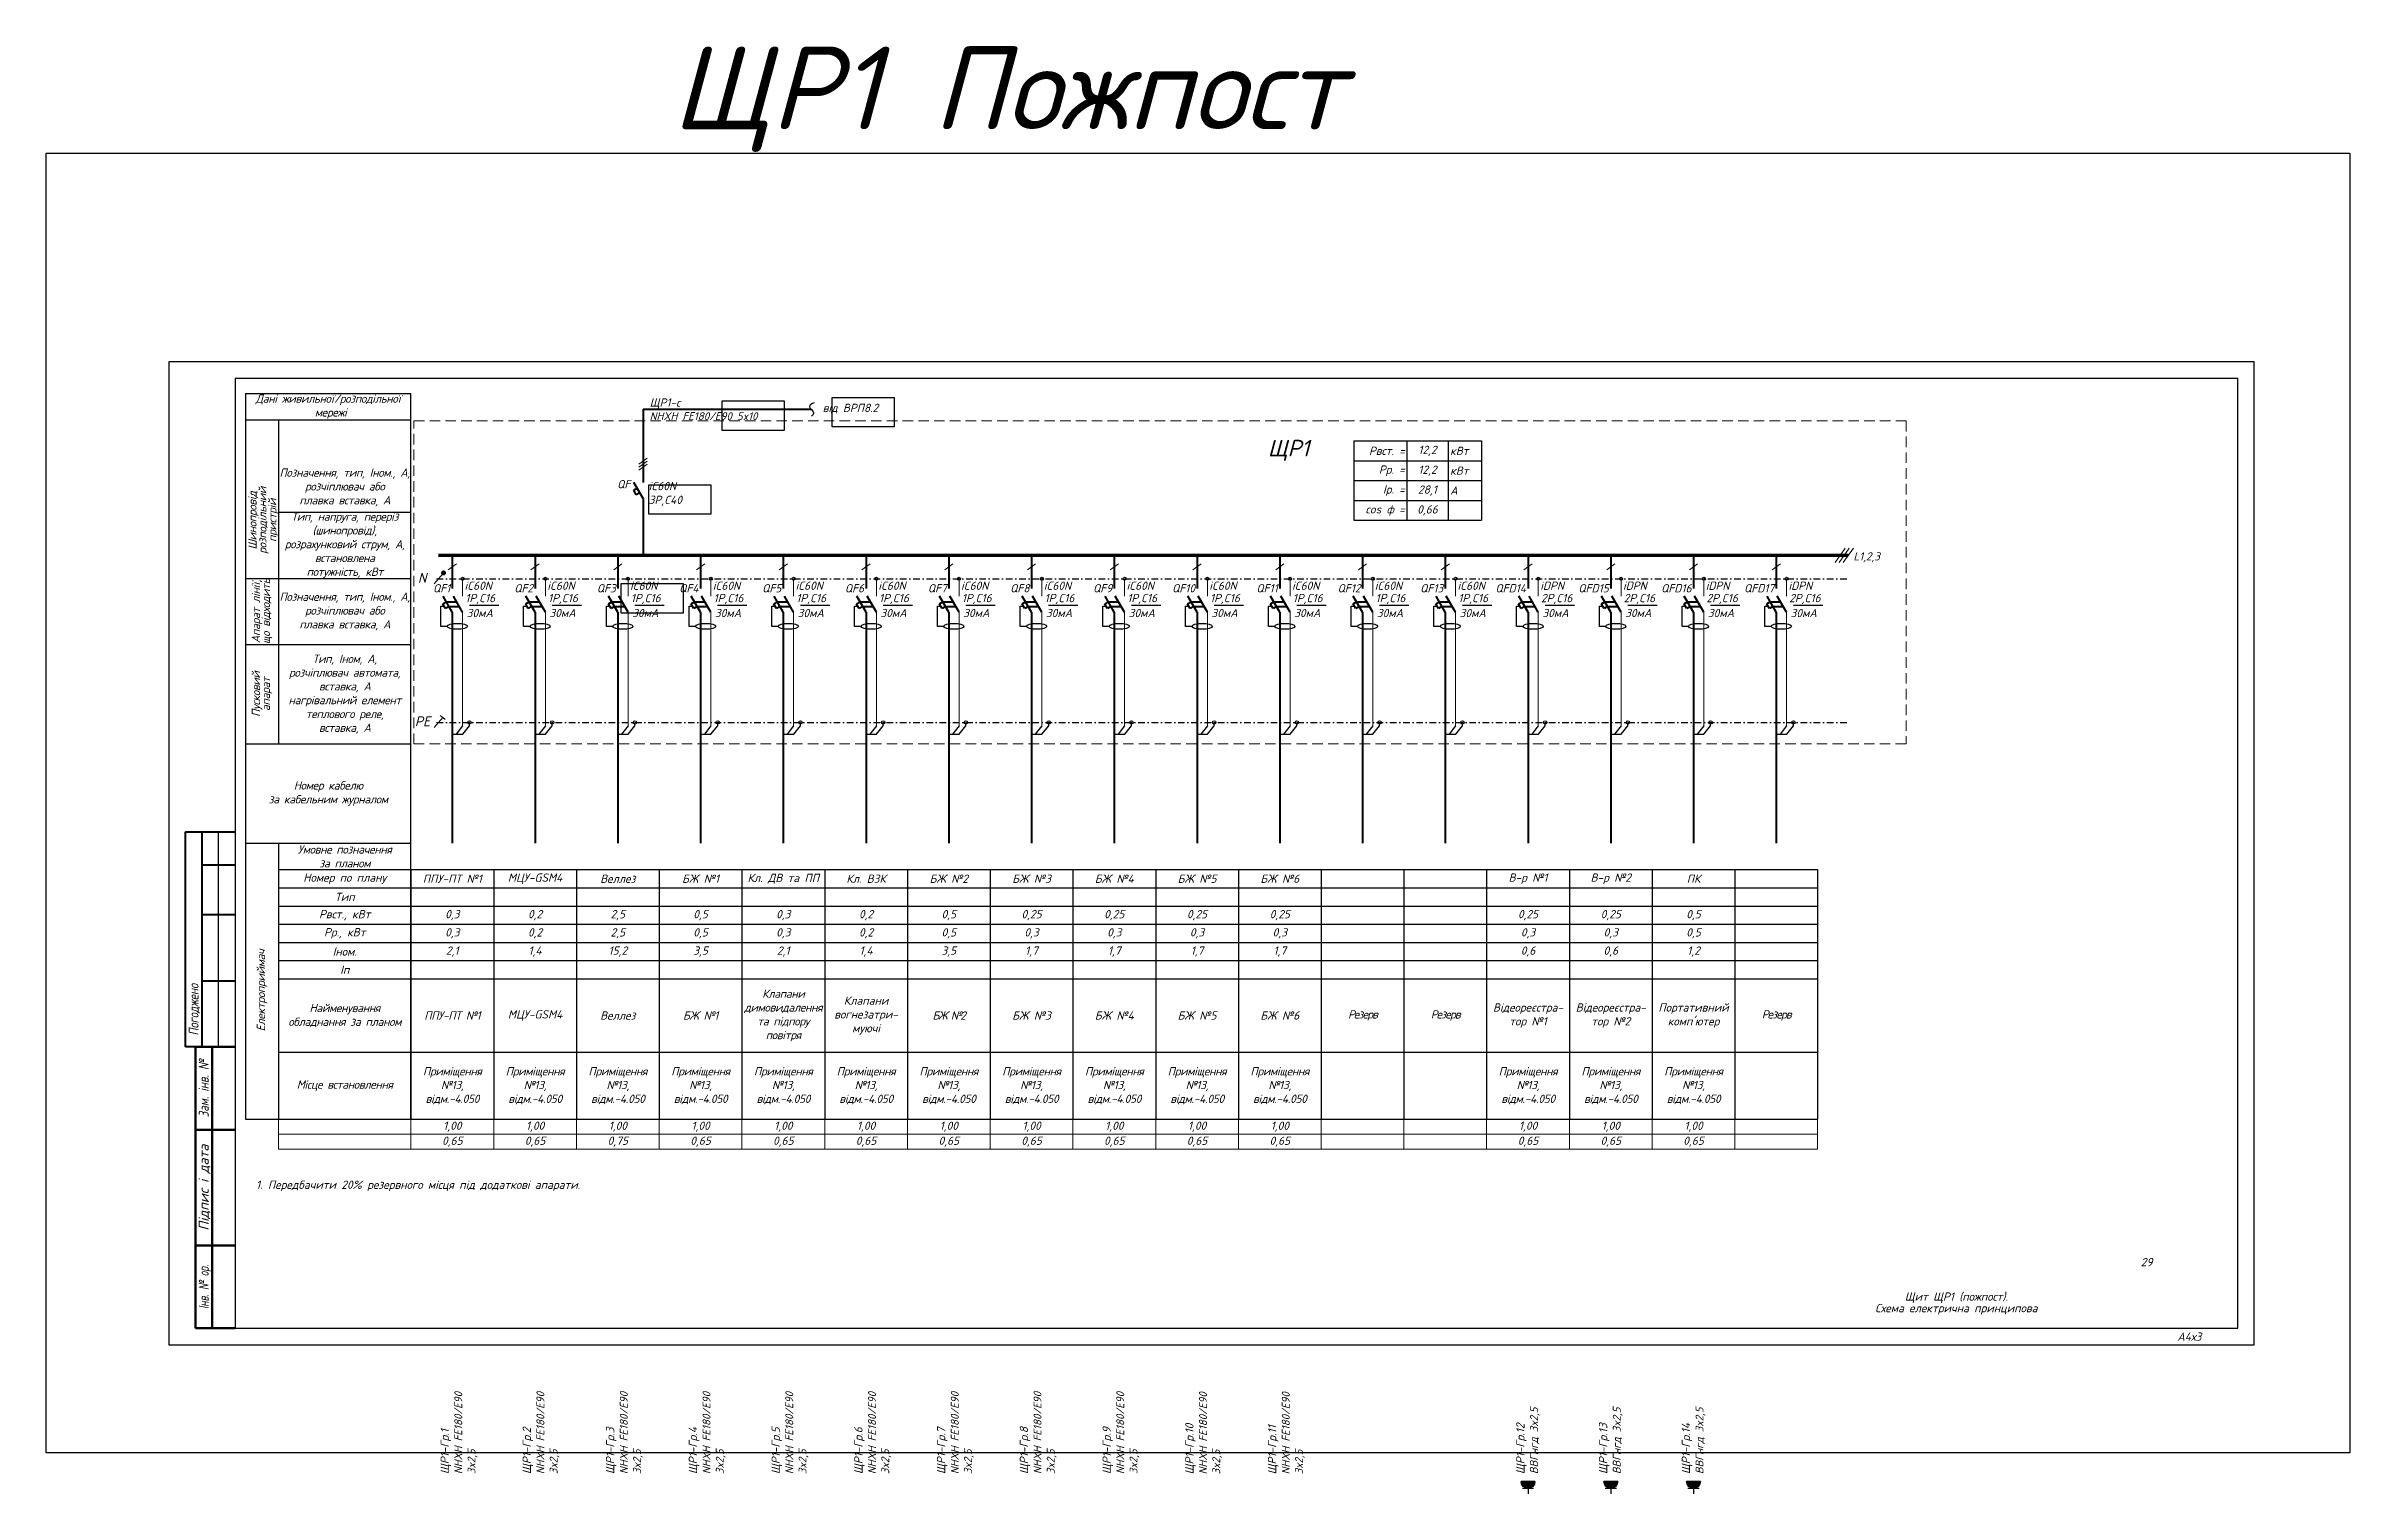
# Model space of a CAD drawing. Header units: millimetres. Extents: x -122434 to 1506205, y -201405 to 386015.
# Drawn here: x 2093 to 71698, y -58011 to -14263 of the extents above; entities that cross this region are included whole.
import ezdxf
from ezdxf.enums import TextEntityAlignment as Align

# ---------------------------------------------------------------- set-up
doc = ezdxf.new("R2010")
doc.units = ezdxf.units.MM
doc.linetypes.add('DASHDOTX2', pattern=[2, 1, -0.5, 0, -0.5])
doc.linetypes.add('DASHED', pattern=[9.525, 6.35, -3.175])
doc.layers.get('Defpoints').update_dxf_attribs({"color": 4})
doc.layers.add('Рамка внешняя', color=4, linetype='Continuous', lineweight=30, plot=False)
doc.layers.add('Схема', color=7, linetype='Continuous')
doc.styles.add('GOST 2.304', font='isocpeui.ttf')
doc.styles.add('ICO', font='isocpeui.ttf')
doc.styles.add('ГОСТ 2.304', font='isocpeui.ttf')
doc.styles.add('СГЕНЕРИР_СТИЛЬ_7', font='isocpeui.ttf')

msp = doc.modelspace()

# ---------------------------------------------------------------- texts
at = {"color": 3, "lineweight": 40, "style": 'GOST 2.304'}
msp.add_text('ЩР1 Пожпост', height=2500, dxfattribs=at).set_placement((20996, -16780, 0))
at = {"color": 0, "lineweight": 40, "style": 'GOST 2.304'}
msp.add_text('ЩР1', height=500, dxfattribs=at).set_placement((39004, -26661, 0))
at = {"color": 0, "lineweight": 9, "style": 'ICO'}
for s, height, p in [('L1,2,3', 243.1, (56699, -29802, 0)), ('N', 300, (13327, -30478, 0)), ('PE', 300, (13234, -34816, 0))]:
    msp.add_text(s, height=height, dxfattribs=at).set_placement(p)
at = {"linetype": 'Continuous', "char_height": 250, "style": 'ГОСТ 2.304'}
for s, insert, width, attachment_point in [('{\\T0.95;Дані живильної/розподільної\\P мережі}', (10617, -25158, 0), 5000, 5), ('{\\C7;ЩР1-с\\P\\H0.95833x;\\C256;NHXH FE180/E90 5x10}', (20330, -25237, 0), 4000, 4), ('{\\C7;від ВРП8.2}', (25555, -25215, 0), 4000, 4)]:
    msp.add_mtext(s, dxfattribs=dict(at, insert=insert, width=width, attachment_point=attachment_point))
at = {"color": 7, "linetype": 'Continuous', "char_height": 250, "attachment_point": 5, "style": 'ГОСТ 2.304'}
for s, insert, width in [('{\\T0.95;Позначення, тип, Iном., А, розчіплювач або \\Pплавка вставка, А}', (11117, -27597, 0), 4000), ('{\\T0.95;Тип, напруга, переріз (шинопровід), розрахунковий струм, А, встановлена \\Pпотужність, кВт}', (11117, -29347, 0), 4000), ('{\\T0.95;Позначення, тип, Iном., А, розчіплювач або \\Pплавка вставка, А}', (11117, -31347, 0), 4000), ('{\\T0.95;Тип, Iном, А,\\Pрозчіплювач автомата,\\Pвставка, А\\Pнагрівальний елемент теплового реле,\\Pвставка, А}', (11117, -33847, 0), 4000), ('{\\T0.95;Номер кабелю \\Pза кабельним журналом}', (10617, -36847, 0), 5000), ('{\\T0.95;Умовне позначення \\Pза планом}', (11117, -38747, 0), 4000)]:
    msp.add_mtext(s, dxfattribs=dict(at, insert=insert, width=width))
at = {"color": 7, "linetype": 'Continuous', "char_height": 250, "attachment_point": 5, "rotation": 90, "line_spacing_factor": 0.72, "style": 'ГОСТ 2.304'}
for s, insert, width in [('{\\T0.95;Шинопровід\\Pрозподільний \\Pпристрій}', (8662, -28597, 0), 3500), ('{\\T0.95;Апарат лінії, що відходить}', (8617, -31347, 0), 2000), ('{\\T0.95;Пусковий \\Pапарат}', (8617, -33847, 0), 3000), ('{\\T0.95;Електроприймач}', (8617, -42797, 0), 8900)]:
    msp.add_mtext(s, dxfattribs=dict(at, insert=insert, width=width))
at = {"color": 1, "linetype": 'Continuous', "char_height": 250, "attachment_point": 4, "style": 'ГОСТ 2.304'}
for s, insert, width in [('{\\C7;QF}', (19346, -27501, 0), 562.36), ('{\\C7;iC60N\\P3P,C40}', (20300, -27795, 0), 4000)]:
    msp.add_mtext(s, dxfattribs=dict(at, insert=insert, width=width))
at = {"lineweight": 15, "insert": (8437, -48544, 0), "char_height": 250, "width": 14539.48, "attachment_point": 1, "style": 'ГОСТ 2.304'}
msp.add_mtext('{\\C7;1. Передбачити 20% резервного місця під додаткові апарати.}', dxfattribs=at)
at = {"linetype": 'Continuous', "lineweight": 25, "char_height": 250, "attachment_point": 5, "line_spacing_factor": 0.84, "style": 'GOST 2.304'}
for s, insert, width in [('{\\C7;29}', (65557, -51006, 0), 1500), ('{\\C7;Щит ЩР1 (пожпост). \\PСхема електрична принципова }', (59807, -52256, 0), 7000)]:
    msp.add_mtext(s, dxfattribs=dict(at, insert=insert, width=width))
at = {"color": 7, "linetype": 'Continuous', "char_height": 250, "width": 4000, "attachment_point": 4, "rotation": 90, "style": 'ГОСТ 2.304'}
for s, insert in [('{\\C256;ЩР1-Гр.1\\P\\H0.95833x;NHXH FE180/E90 \\P3x2,5}', (14567, -57412, 0)), ('{\\C256;ЩР1-Гр.2\\P\\H0.95833x;NHXH FE180/E90\\P3x2,5}', (17047, -57412, 0)), ('{\\C256;ЩР1-Гр.3\\P\\H0.95833x;NHXH FE180/E90\\P3x2,5}', (19567, -57412, 0)), ('{\\C256;ЩР1-Гр.4\\P\\H0.95833x;NHXH FE180/E90\\P3x2,5}', (22067, -57412, 0)), ('{\\C256;ЩР1-Гр.5\\P\\H0.95833x;NHXH FE180/E90\\P3x2,5}', (24567, -57412, 0)), ('{\\C256;ЩР1-Гр.6\\P\\H0.95833x;NHXH FE180/E90\\P3x2,5}', (27067, -57412, 0)), ('{\\C256;ЩР1-Гр.7\\P\\H0.95833x;NHXH FE180/E90\\P3x2,5}', (29567, -57412, 0)), ('{\\C256;ЩР1-Гр.8\\P\\H0.95833x;NHXH FE180/E90\\P3x2,5}', (32067, -57412, 0)), ('{\\C256;ЩР1-Гр.9\\P\\H0.95833x;NHXH FE180/E90\\P3x2,5}', (34567, -57412, 0)), ('{\\C256;ЩР1-Гр.10\\P\\H0.95833x;NHXH FE180/E90\\P3x2,5}', (37067, -57421, 0)), ('{\\C256;ЩР1-Гр.11\\P\\H0.95833x;NHXH FE180/E90\\P3x2,5}', (39567, -57421, 0)), ('{\\C256;ЩР1-Гр.12\\P\\H0.95833x;ВВГнгд 3x2,5}', (46867, -57412, 0)), ('{\\C256;ЩР1-Гр.13\\P\\H0.95833x;ВВГнгд 3x2,5}', (49367, -57412, 0)), ('{\\C256;ЩР1-Гр.14\\P\\H0.95833x;ВВГнгд 3x2,5}', (51867, -57412, 0))]:
    msp.add_mtext(s, dxfattribs=dict(at, insert=insert))

# ---------------------------------------------------------------- blocks, each defined once
blk = doc.blocks.new('*T36')
at = {"color": 0, "linetype": 'ByBlock', "lineweight": -2, "transparency": 16777216}
for p, q in [((0, 0), (46500, 0)), ((0, 0), (0, -7540)), ((4000, 0), (4000, -7540)), ((6500, 0), (6500, -7540)), ((9000, 0), (9000, -7540)), ((11500, 0), (11500, -7540)), ((14000, 0), (14000, -7540)), ((16500, 0), (16500, -7540)), ((19000, 0), (19000, -7540)), ((21500, 0), (21500, -7540)), ((24000, 0), (24000, -7540)), ((26500, 0), (26500, -7540)), ((29000, 0), (29000, -7540)), ((31500, 0), (31500, -7540)), ((34000, 0), (34000, -7540)), ((36500, 0), (36500, -7540)), ((39000, 0), (39000, -7540)), ((41500, 0), (41500, -7540)), ((44000, 0), (44000, -7540)), ((46500, 0), (46500, -7540)), ((0, -550), (46500, -550)), ((0, -1100), (46500, -1100)), ((0, -1650), (46500, -1650)), ((0, -2200), (46500, -2200)), ((0, -2750), (46500, -2750)), ((0, -3300), (46500, -3300)), ((0, -5515), (46500, -5515)), ((0, -7540), (46500, -7540))]:
    blk.add_line(p, q, dxfattribs=at)
at = {"layer": 'Defpoints', "color": 8, "linetype": 'ByBlock', "lineweight": 0, "transparency": 16777216}
for p, q in [((0, -7540), (0, -8447)), ((4000, -7540), (4000, -8447)), ((6500, -7540), (6500, -8447)), ((9000, -7540), (9000, -8447)), ((11500, -7540), (11500, -8447)), ((14000, -7540), (14000, -8447)), ((16500, -7540), (16500, -8447)), ((19000, -7540), (19000, -8447)), ((21500, -7540), (21500, -8447)), ((24000, -7540), (24000, -8447)), ((26500, -7540), (26500, -8447)), ((29000, -7540), (29000, -8447)), ((31500, -7540), (31500, -8447)), ((34000, -7540), (34000, -8447)), ((36500, -7540), (36500, -8447)), ((39000, -7540), (39000, -8447)), ((41500, -7540), (41500, -8447)), ((44000, -7540), (44000, -8447)), ((46500, -7540), (46500, -8447)), ((0, -7994), (46500, -7994)), ((0, -8447), (46500, -8447))]:
    blk.add_line(p, q, dxfattribs=at)
at = {"color": 0, "transparency": 16777216, "char_height": 250, "attachment_point": 5, "style": 'ГОСТ 2.304'}
for s, insert, width in [('Номер по плану', (2000, -275), 3880), ('ППУ-ПТ №1', (5250, -275), 2380), ('МЦУ-GSM4', (7750, -275), 2380), ('Веллез', (10250, -275), 2380), ('БЖ №1', (12750, -275), 2380), ('Кл. ДВ та ПП', (15250, -275), 2380), ('Кл. ВЗК', (17750, -275), 2380), ('БЖ №2', (20250, -275), 2380), ('БЖ №3', (22750, -275), 2380), ('БЖ №4', (25250, -275), 2380), ('БЖ №5', (27750, -275), 2380), ('БЖ №6', (30250, -275), 2380), ('В-р №1', (37750, -275), 2380), ('В-р №2', (40250, -275), 2380), ('ПК', (42750, -275), 2380), ('Рвст., кВт', (2000, -1375), 3880), ('Тип', (2000, -825), 3880), ('{\\C256;0,3', (5250, -1375), 2380), ('{\\C256;0,2', (7750, -1375), 2380), ('{\\C256;2,5', (10250, -1375), 2380), ('{\\C256;0,5', (12750, -1375), 2380), ('{\\C256;0,3', (15250, -1375), 2380), ('{\\C256;0,2', (17750, -1375), 2380), ('{\\C256;0,5', (20250, -1375), 2380), ('{\\C256;0,25', (22750, -1375), 2380), ('{\\C256;0,25', (25250, -1375), 2380), ('{\\C256;0,25', (27750, -1375), 2380), ('{\\C256;0,25', (30250, -1375), 2380), ('{\\C256;0,25', (37750, -1375), 2380), ('{\\C256;0,25', (40250, -1375), 2380), ('{\\C256;0,5', (42750, -1375), 2380), ('Рр., кВт', (2000, -1925), 3880), ('Іном.', (2000, -2475), 3880), ('2,1', (5250, -2475), 2380), ('1,4', (7750, -2475), 2380), ('15,2', (10250, -2475), 2380), ('3,5', (12750, -2475), 2380), ('2,1', (15250, -2475), 2380), ('1,4', (17750, -2475), 2380), ('3,5', (20250, -2475), 2380), ('1,7', (22750, -2475), 2380), ('1,7', (25250, -2475), 2380), ('1,7', (27750, -2475), 2380), ('1,7', (30250, -2475), 2380), ('0,6', (37750, -2475), 2380), ('0,6', (40250, -2475), 2380), ('1,2', (42750, -2475), 2380), ('Іп', (2000, -3025), 3880), ('{\\T0.95;\\C7;Найменування обладнання за планом}', (2000, -4408), 3880), ('{\\T0.95;\\C7;Клапани димовидалення та підпору повітря}', (15250, -4408), 2380), ('Клапани вогнезатри- муючі', (17750, -4408), 2380), ('Відеореєстра- тор №1', (37750, -4408), 2380), ('Відеореєстра- тор №2', (40250, -4408), 2380), ("Портативний комп'ютер", (42750, -4408), 2380), ('{\\T0.95;\\C7;ППУ-ПТ №1}', (5250, -4408), 2380), ('МЦУ-GSM4', (7750, -4408), 2380), ('Веллез', (10250, -4408), 2380), ('{\\T0.95;\\C7;БЖ №1}', (12750, -4408), 2380), ('{\\T0.85;\\C7;БЖ №2}', (20250, -4408), 2380), ('БЖ №3', (22750, -4408), 2380), ('БЖ №4', (25250, -4408), 2380), ('БЖ №5', (27750, -4408), 2380), ('БЖ №6', (30250, -4408), 2380), ('{\\T0.85;\\C7;Резерв}', (32750, -4408), 2380), ('{\\T0.85;\\C7;Резерв}', (35250, -4408), 2380), ('{\\T0.85;\\C7;Резерв}', (45250, -4408), 2380), ('{\\T0.95;\\C7;Приміщення №13, відм.-4.050}', (5250, -6528), 2380), ('{\\T0.95;\\C7;Приміщення №13, відм.-4.050}', (7750, -6528), 2380), ('{\\T0.95;\\C7;Приміщення №13, відм.-4.050}', (10250, -6528), 2380), ('{\\T0.95;\\C7;Приміщення №13, відм.-4.050}', (12750, -6528), 2380), ('{\\T0.95;\\C7;Приміщення №13, відм.-4.050}', (15250, -6528), 2380), ('{\\T0.95;\\C7;Приміщення №13, відм.-4.050}', (17750, -6528), 2380), ('{\\T0.95;\\C7;Приміщення №13, відм.-4.050}', (20250, -6528), 2380), ('{\\T0.95;\\C7;Приміщення №13, відм.-4.050}', (22750, -6528), 2380), ('{\\T0.95;\\C7;Приміщення №13, відм.-4.050}', (25250, -6528), 2380), ('{\\T0.95;\\C7;Приміщення №13, відм.-4.050}', (27750, -6528), 2380), ('{\\T0.95;\\C7;Приміщення №13, відм.-4.050}', (30250, -6528), 2380), ('{\\T0.95;\\C7;Приміщення №13, відм.-4.050}', (37750, -6528), 2380), ('{\\T0.95;\\C7;Приміщення №13, відм.-4.050}', (40250, -6528), 2380), ('{\\T0.95;\\C7;Приміщення №13, відм.-4.050}', (42750, -6528), 2380), ('{\\T0.95;\\C7;Місце встановлення}', (2000, -6528), 3880)]:
    blk.add_mtext(s, dxfattribs=dict(at, insert=insert, width=width))
at = {"color": 7, "true_color": 0xffffff, "transparency": 16777216, "char_height": 250, "width": 2380, "attachment_point": 5, "style": 'ГОСТ 2.304'}
for s, insert in [('0,3', (5250, -1925)), ('0,2', (7750, -1925)), ('2,5', (10250, -1925)), ('0,5', (12750, -1925)), ('0,3', (15250, -1925)), ('0,2', (17750, -1925)), ('0,5', (20250, -1925)), ('0,3', (22750, -1925)), ('0,3', (25250, -1925)), ('0,3', (27750, -1925)), ('0,3', (30250, -1925)), ('0,3', (37750, -1925)), ('0,3', (40250, -1925)), ('0,5', (42750, -1925)), ('1,00', (5250, -7767)), ('1,00', (7750, -7767)), ('1,00', (10250, -7767)), ('1,00', (12750, -7767)), ('1,00', (15250, -7767)), ('1,00', (17750, -7767)), ('1,00', (20250, -7767)), ('1,00', (22750, -7767)), ('1,00', (25250, -7767)), ('1,00', (27750, -7767)), ('1,00', (30250, -7767)), ('1,00', (37750, -7767)), ('1,00', (40250, -7767)), ('1,00', (42750, -7767)), ('0,65', (5250, -8220)), ('0,65', (7750, -8220)), ('0,75', (10250, -8220)), ('0,65', (12750, -8220)), ('0,65', (15250, -8220)), ('0,65', (17750, -8220)), ('0,65', (20250, -8220)), ('0,65', (22750, -8220)), ('0,65', (25250, -8220)), ('0,65', (27750, -8220)), ('0,65', (30250, -8220)), ('0,65', (37750, -8220)), ('0,65', (40250, -8220)), ('0,65', (42750, -8220))]:
    blk.add_mtext(s, dxfattribs=dict(at, insert=insert))
blk = doc.blocks.new('*T37')
at = {"color": 0, "linetype": 'ByBlock', "lineweight": -2, "transparency": 16777216}
for p, q in [((0, 0), (3860, 0)), ((0, 0), (0, -2400)), ((1600, 0), (1600, -2400)), ((2850, 0), (2850, -2400)), ((3860, 0), (3860, -2400)), ((0, -600), (3860, -600)), ((0, -1200), (3860, -1200)), ((0, -1800), (3860, -1800)), ((0, -2400), (1600, -2400)), ((2850, -2400), (3860, -2400))]:
    blk.add_line(p, q, dxfattribs=at)
at = {"color": 0, "lineweight": -2, "transparency": 16777216}
blk.add_line((1600, -2400), (2850, -2400), dxfattribs=at)
at = {"color": 0, "transparency": 16777216, "char_height": 250, "style": 'ГОСТ 2.304'}
for s, insert, width, attachment_point in [('Рвст. =', (1540, -300), 1480, 6), ('12,2', (2225, -300), 1130, 5), ('кВт', (2910, -300), 890, 4), ('Рр. =', (1540, -900), 1480, 6), ('Ір. =', (1540, -1500), 1480, 6), ('28,1', (2225, -1500), 1130, 5), ('12,2', (2225, -900), 1130, 5), ('А', (2910, -1500), 890, 4), ('кВт', (2910, -900), 890, 4), ('сos ф =', (1540, -2100), 1480, 6), ('0,66', (2225, -2100), 1130, 5)]:
    blk.add_mtext(s, dxfattribs=dict(at, insert=insert, width=width, attachment_point=attachment_point))
blk = doc.blocks.new('*U159')
at = {"color": 0, "lineweight": 40}
for p, q in [((0, 0), (0, -1005)), ((0, -1720), (-280, -1240)), ((311, -1720), (31, -1240)), ((-284, -1468), (-180, -1408)), ((-204, -1607), (-284, -1468)), ((-100, -1547), (-204, -1607)), ((-181, -1409), (130, -1409)), ((-100, -1547), (210, -1547))]:
    blk.add_line(p, q, dxfattribs=at)
at = {"color": 0, "lineweight": 13}
blk.add_line((-124, -441), (124, -256), dxfattribs=at)
at = {"color": 0, "lineweight": 9}
for p, q in [((311, -711), (311, -1240)), ((311, -2461), (311, -1720)), ((311, -2941), (311, -2461)), ((311, -5151), (311, -2941))]:
    blk.add_line(p, q, dxfattribs=at)
at = {"lineweight": 40}
for p, q in [((0, -1720), (0, -2226)), ((0, -2226), (0, -2941)), ((0, -2941), (0, -4529))]:
    blk.add_line(p, q, dxfattribs=at)
blk.add_line((516, -1512), (1402, -1512))
at = {"color": 0}
blk.add_lwpolyline([(-151, -2149), (-346, -2149), (-346, -1537), (-244, -1537)], dxfattribs=at)
blk.add_circle((311, -711), 46.3, dxfattribs=at)
blk.add_ellipse((153, -2149), major_axis=(-304, 0), ratio=0.29336, dxfattribs=at)
at = {"color": 0, "lineweight": 40}
blk.add_point((-37, -1659), dxfattribs=at)
at = {"style": 'ГОСТ 2.304'}
blk.add_attdef('QF', text='', height=250, dxfattribs=at).set_placement((-61, -997), align=Align.MIDDLE_RIGHT)
at = {"lineweight": 50, "style": 'ГОСТ 2.304'}
for tag, p in [('CURRENT', (391, -1419)), ('ТYPE', (369, -1046)), ('D_CURRENT', (432, -1871))]:
    blk.add_attdef(tag, p, '', height=250, dxfattribs=at)
blk = doc.blocks.new('*U4')
h = blk.add_hatch(color=256)
h.dxf.hatch_style = 1
h.paths.add_polyline_path([(175, 0, 1), (-175, 0)])
at = {"color": 0, "linetype": 'Continuous', "lineweight": 30}
for p, q in [((175, 0), (-175, 0)), ((140, 175), (-140, 175)), ((0, 175), (0, 315)), ((0, 175), (0, 315)), ((0, 175), (0, 315))]:
    blk.add_line(p, q, dxfattribs=at)
blk.add_arc((0, 0), 175, 0, 180, dxfattribs=at)
blk = doc.blocks.new('Рамка А4х3')
at = {"lineweight": 40}
for p, q in [((4.94, 90), (4.94, 155)), ((4.94, 155), (19.94, 155)), ((9.94, 155), (9.94, 90)), ((9.94, 145), (19.94, 145)), ((9.94, 130), (19.94, 130)), ((9.94, 110), (19.94, 110)), ((19.94, 90), (4.94, 90))]:
    blk.add_line(p, q, dxfattribs=at)
at = {"lineweight": 25}
blk.add_line((14.94, 90), (14.94, 155), dxfattribs=at)
at = {"linetype": 'Continuous', "lineweight": 60}
for p, q in [((8, 5), (8, 90)), ((8, 90), (20, 90)), ((8, 90), (20, 90)), ((13, 5), (13, 90)), ((8, 65), (20, 65)), ((8, 30), (20, 30)), ((20, 5), (8, 5))]:
    blk.add_line(p, q, dxfattribs=at)
at = {"lineweight": 30, "ltscale": 100}
blk.add_lwpolyline([(20, 5), (625, 5), (625, 292), (20, 292)], close=True, dxfattribs=at)
at = {"layer": 'Рамка внешняя', "ltscale": 100}
blk.add_lwpolyline([(0, 0), (630, 0), (630, 297), (0, 297)], close=True, dxfattribs=at)
at = {"linetype": 'Continuous', "lineweight": 25, "style": 'СГЕНЕРИР_СТИЛЬ_7'}
for s, width, p in [('Погоджено', 0.8, (7.44, 101.27)), ('Зам. інв. №', 0.8, (10.5, 77.5)), ('Інв. № ор.', 0.7, (10.5, 17.5))]:
    blk.add_text(s, height=3, rotation=90, dxfattribs=dict(at, width=width)).set_placement(p, align=Align.MIDDLE_CENTER)
blk.add_text('Підпис і дата', height=3, rotation=90, dxfattribs=at).set_placement((10.5, 47.5), align=Align.MIDDLE_CENTER)
at = {"layer": 'Схема', "linetype": 'Continuous', "style": 'ГОСТ 2.304'}
blk.add_text('А4х3', height=2.5, dxfattribs=at).set_placement((606.77, 1.24))

# ---------------------------------------------------------------- linework, layer by layer
at = {"ltscale": 200}
msp.add_line((8117, -24758, 0), (13117, -24758, 0), dxfattribs=at)
at = {"color": 7, "ltscale": 200}
for p, q in [((8117, -24758, 0), (8117, -46688, 0)), ((13117, -46688, 0), (13117, -24758, 0)), ((8117, -25558, 0), (13117, -25558, 0)), ((9117, -25558, 0), (9117, -30347, 0)), ((9117, -28347, 0), (13117, -28347, 0)), ((8117, -30347, 0), (13117, -30347, 0)), ((9117, -30347, 0), (9117, -32347, 0)), ((8117, -32347, 0), (13117, -32347, 0)), ((9117, -32347, 0), (9117, -35347, 0)), ((8117, -35347, 0), (13117, -35347, 0)), ((8117, -38347, 0), (13117, -38347, 0)), ((9117, -38347, 0), (9117, -46688, 0)), ((9117, -39147, 0), (13117, -39147, 0)), ((8117, -46688, 0), (9117, -46688, 0))]:
    msp.add_line(p, q, dxfattribs=at)
at = {"lineweight": 40, "ltscale": 200}
for p, q in [((20130, -25237, 0), (25209, -25237, 0)), ((20130, -25237, 0), (20130, -27454, 0)), ((14367, -34178, 0), (14367, -38347, 0)), ((16867, -34178, 0), (16867, -38347, 0)), ((19367, -34178, 0), (19367, -38347, 0)), ((21867, -34178, 0), (21867, -38347, 0)), ((24367, -34178, 0), (24367, -38347, 0)), ((26867, -34178, 0), (26867, -38347, 0)), ((29367, -34178, 0), (29367, -38347, 0)), ((31867, -34178, 0), (31867, -38347, 0)), ((34367, -34178, 0), (34367, -38347, 0)), ((36867, -34178, 0), (36867, -38347, 0)), ((39367, -34178, 0), (39367, -38347, 0)), ((41867, -34178, 0), (41867, -38347, 0)), ((44367, -34178, 0), (44367, -38347, 0)), ((46867, -34178, 0), (46867, -38347, 0)), ((49367, -34178, 0), (49367, -38347, 0)), ((51867, -34178, 0), (51867, -38347, 0)), ((54367, -34178, 0), (54367, -38347, 0))]:
    msp.add_line(p, q, dxfattribs=at)
at = {"color": 0, "lineweight": 13, "ltscale": 200}
for p, q in [((20005, -26896, 0), (20254, -26711, 0)), ((20005, -26987, 0), (20254, -26802, 0)), ((20005, -27079, 0), (20254, -26894, 0))]:
    msp.add_line(p, q, dxfattribs=at)
at = {"color": 0, "lineweight": 40, "ltscale": 200}
for p, q in [((19846, -27682, 0), (19950, -27622, 0)), ((19926, -27821, 0), (19846, -27682, 0)), ((20130, -27934, 0), (19850, -27454, 0)), ((20030, -27761, 0), (19926, -27821, 0)), ((20130, -27934, 0), (20130, -29648, 0))]:
    msp.add_line(p, q, dxfattribs=at)
at = {"lineweight": 15, "ltscale": 200}
for p, q in [((56448, -29430, 0), (56142, -29867, 0)), ((56572, -29430, 0), (56266, -29867, 0)), ((56696, -29430, 0), (56390, -29867, 0))]:
    msp.add_line(p, q, dxfattribs=at)
at = {"color": 0, "linetype": 'DASHDOTX2', "ltscale": 200}
for p, q in [((13886, -30360, 0), (56543, -30360, 0)), ((13886, -34699, 0), (56543, -34699, 0))]:
    msp.add_line(p, q, dxfattribs=at)
at = {"color": 0, "ltscale": 200}
for p, q in [((14678, -34800, 0), (14481, -35059, 0)), ((14682, -35059, 0), (14884, -34799, 0)), ((14884, -34799, 0), (14884, -34699, 0)), ((17178, -34800, 0), (16981, -35059, 0)), ((17182, -35059, 0), (17384, -34799, 0)), ((17384, -34799, 0), (17384, -34699, 0)), ((19678, -34800, 0), (19481, -35059, 0)), ((19682, -35059, 0), (19884, -34799, 0)), ((19884, -34799, 0), (19884, -34699, 0)), ((22178, -34800, 0), (21981, -35059, 0)), ((22182, -35059, 0), (22384, -34799, 0)), ((22384, -34799, 0), (22384, -34699, 0)), ((24678, -34800, 0), (24481, -35059, 0)), ((24682, -35059, 0), (24884, -34799, 0)), ((24884, -34799, 0), (24884, -34699, 0)), ((27178, -34800, 0), (26981, -35059, 0)), ((27182, -35059, 0), (27384, -34799, 0)), ((27384, -34799, 0), (27384, -34699, 0)), ((29678, -34800, 0), (29481, -35059, 0)), ((29682, -35059, 0), (29884, -34799, 0)), ((29884, -34799, 0), (29884, -34699, 0)), ((32178, -34800, 0), (31981, -35059, 0)), ((32182, -35059, 0), (32384, -34799, 0)), ((32384, -34799, 0), (32384, -34699, 0)), ((34678, -34800, 0), (34481, -35059, 0)), ((34682, -35059, 0), (34884, -34799, 0)), ((34884, -34799, 0), (34884, -34699, 0)), ((37178, -34800, 0), (36981, -35059, 0)), ((37182, -35059, 0), (37384, -34799, 0)), ((37384, -34799, 0), (37384, -34699, 0)), ((39678, -34800, 0), (39481, -35059, 0)), ((39682, -35059, 0), (39884, -34799, 0)), ((39884, -34799, 0), (39884, -34699, 0)), ((42178, -34800, 0), (41981, -35059, 0)), ((42182, -35059, 0), (42384, -34799, 0)), ((42384, -34799, 0), (42384, -34699, 0)), ((44678, -34800, 0), (44481, -35059, 0)), ((44682, -35059, 0), (44884, -34799, 0)), ((44884, -34799, 0), (44884, -34699, 0)), ((47178, -34800, 0), (46981, -35059, 0)), ((47182, -35059, 0), (47384, -34799, 0)), ((47384, -34799, 0), (47384, -34699, 0)), ((49678, -34800, 0), (49481, -35059, 0)), ((49682, -35059, 0), (49884, -34799, 0)), ((49884, -34799, 0), (49884, -34699, 0)), ((52178, -34800, 0), (51981, -35059, 0)), ((52182, -35059, 0), (52384, -34799, 0)), ((52384, -34799, 0), (52384, -34699, 0)), ((54678, -34800, 0), (54481, -35059, 0)), ((54682, -35059, 0), (54884, -34799, 0)), ((54884, -34799, 0), (54884, -34699, 0)), ((14358, -35059, 0), (14682, -35059, 0)), ((16858, -35059, 0), (17182, -35059, 0)), ((19358, -35059, 0), (19682, -35059, 0)), ((21858, -35059, 0), (22182, -35059, 0)), ((24358, -35059, 0), (24682, -35059, 0)), ((26858, -35059, 0), (27182, -35059, 0)), ((29358, -35059, 0), (29682, -35059, 0)), ((31858, -35059, 0), (32182, -35059, 0)), ((34358, -35059, 0), (34682, -35059, 0)), ((36858, -35059, 0), (37182, -35059, 0)), ((39358, -35059, 0), (39682, -35059, 0)), ((41858, -35059, 0), (42182, -35059, 0)), ((44358, -35059, 0), (44682, -35059, 0)), ((46858, -35059, 0), (47182, -35059, 0)), ((49358, -35059, 0), (49682, -35059, 0)), ((51858, -35059, 0), (52182, -35059, 0)), ((54358, -35059, 0), (54682, -35059, 0))]:
    msp.add_line(p, q, dxfattribs=at)
at = {"color": 3, "elevation": 0}
msp.add_lwpolyline([(2093, -17503), (71698, -17503), (71698, -56771), (2093, -56771)], close=True, dxfattribs=at)
at = {"linetype": 'DASHED', "lineweight": 18, "ltscale": 50, "elevation": 0}
msp.add_lwpolyline([(13207, -25588), (58288, -25588), (58288, -35347), (13207, -35347)], close=True, dxfattribs=at)
at = {"color": 0, "lineweight": 40, "ltscale": 50, "const_width": 100, "elevation": 0}
msp.add_lwpolyline([(13947, -29648), (56543, -29648)], dxfattribs=at)
at = {"lineweight": 20, "ltscale": 50, "elevation": 0}
for points in [[(14077, -30210), (13820, -30510)], [(14077, -34548), (13820, -34848)], [(14073, -34545), (14154, -34608), (13999, -34487)]]:
    msp.add_lwpolyline(points, dxfattribs=at)
at = {"lineweight": 9, "ltscale": 50, "const_width": 75, "elevation": 0}
msp.add_lwpolyline([(14065, -30182, 1), (14140, -30182, 1)], format="xyb", close=True, dxfattribs=at)
at = {"color": 0}
for centre in [(14884, -34699, 0), (17384, -34699, 0), (19884, -34699, 0), (22384, -34699, 0), (24884, -34699, 0), (27384, -34699, 0), (29884, -34699, 0), (32384, -34699, 0), (34884, -34699, 0), (37384, -34699, 0), (39884, -34699, 0), (42384, -34699, 0), (44884, -34699, 0), (47384, -34699, 0), (49884, -34699, 0), (52384, -34699, 0), (54884, -34699, 0)]:
    msp.add_circle(centre, 51.8, dxfattribs=at)
msp.add_spline([(25299, -25039, 0), (25155, -25161, 0), (25283, -25342, 0), (25219, -25448, 0)], degree=3)
at = {"layer": 'Defpoints'}
for points in [[(22516, -24984), (24391, -24984), (24391, -25875), (22516, -25875)], [(25844, -24880), (27718, -24880), (27718, -25770), (25844, -25770)]]:
    msp.add_lwpolyline(points, close=True, dxfattribs=at)
at = {"layer": 'Defpoints', "elevation": 0}
for points in [[(20300, -27519), (22174, -27519), (22174, -28410), (20300, -28410)], [(19471, -30504), (21345, -30504), (21345, -31395), (19471, -31395)]]:
    msp.add_lwpolyline(points, close=True, dxfattribs=at)

# ---------------------------------------------------------------- block references
at = {"xscale": 100, "yscale": 100, "zscale": 100}
msp.add_blockref('Рамка А4х3', (5807, -53506, 0), dxfattribs=at)
for name, p in [('*T37', (41603, -26193, 0)), ('*T36', (9117, -39147, 0))]:
    msp.add_blockref(name, p)
at = {"lineweight": 50}
for p, values in [((14367, -29648, 0), {'QF': 'QF1', 'ТYPE': 'iC60N', 'CURRENT': '1P,C16', 'D_CURRENT': '30мА'}), ((46867, -29648, 0), {'QF': 'QFD14', 'ТYPE': 'iDPN', 'CURRENT': '2Р,C16', 'D_CURRENT': '30мА'}), ((49367, -29648, 0), {'QF': 'QFD15', 'ТYPE': 'iDPN', 'CURRENT': '2P,C16', 'D_CURRENT': '30мА'}), ((51867, -29648, 0), {'QF': 'QFD16', 'ТYPE': 'iDPN', 'CURRENT': '2P,C16', 'D_CURRENT': '30мА'}), ((54367, -29648, 0), {'QF': 'QFD17', 'ТYPE': 'iDPN', 'CURRENT': '2P,C16', 'D_CURRENT': '30мА'})]:
    msp.add_blockref('*U159', p, dxfattribs=at).add_auto_attribs(values)
for p, values in [((16867, -29648, 0), {'QF': 'QF2', 'ТYPE': 'iC60N', 'CURRENT': '1P,C16', 'D_CURRENT': '30мА'}), ((19367, -29648, 0), {'QF': 'QF3', 'ТYPE': 'iC60N', 'CURRENT': '1P,C16', 'D_CURRENT': '30мА'}), ((21867, -29648, 0), {'QF': 'QF4', 'ТYPE': 'iC60N', 'CURRENT': '1P,C16', 'D_CURRENT': '30мА'}), ((24367, -29648, 0), {'QF': 'QF5', 'ТYPE': 'iC60N', 'CURRENT': '1P,C16', 'D_CURRENT': '30мА'}), ((26867, -29648, 0), {'QF': 'QF6', 'ТYPE': 'iC60N', 'CURRENT': '1P,C16', 'D_CURRENT': '30мА'}), ((29367, -29648, 0), {'QF': 'QF7', 'ТYPE': 'iC60N', 'CURRENT': '1P,C16', 'D_CURRENT': '30мА'}), ((31867, -29648, 0), {'QF': 'QF8', 'ТYPE': 'iC60N', 'CURRENT': '1P,C16', 'D_CURRENT': '30мА'}), ((34367, -29648, 0), {'QF': 'QF9', 'ТYPE': 'iC60N', 'CURRENT': '1P,C16', 'D_CURRENT': '30мА'}), ((36867, -29648, 0), {'QF': 'QF10', 'ТYPE': 'iC60N', 'CURRENT': '1P,C16', 'D_CURRENT': '30мА'}), ((39367, -29648, 0), {'QF': 'QF11', 'ТYPE': 'iC60N', 'CURRENT': '1P,C16', 'D_CURRENT': '30мА'}), ((41867, -29648, 0), {'QF': 'QF12', 'ТYPE': 'iC60N', 'CURRENT': '1P,C16', 'D_CURRENT': '30мА'}), ((44367, -29648, 0), {'QF': 'QF13', 'ТYPE': 'iC60N', 'CURRENT': '1P,C16', 'D_CURRENT': '30мА'})]:
    msp.add_blockref('*U159', p).add_auto_attribs(values)
at = {"xscale": -1.2, "yscale": 1.2, "zscale": 1.2, "rotation": 180}
for p in [(46867, -57633, 0), (49367, -57633, 0), (51867, -57633, 0)]:
    msp.add_blockref('*U4', p, dxfattribs=at)

msp.set_redraw_order([(e.dxf.handle, doc.entitydb.next_handle()) for e in msp.query("TEXT MTEXT ATTDEF DIMENSION ARC_DIMENSION")])  # texts and dimensions are drawn at this point

doc.saveas('drawing.dxf')
